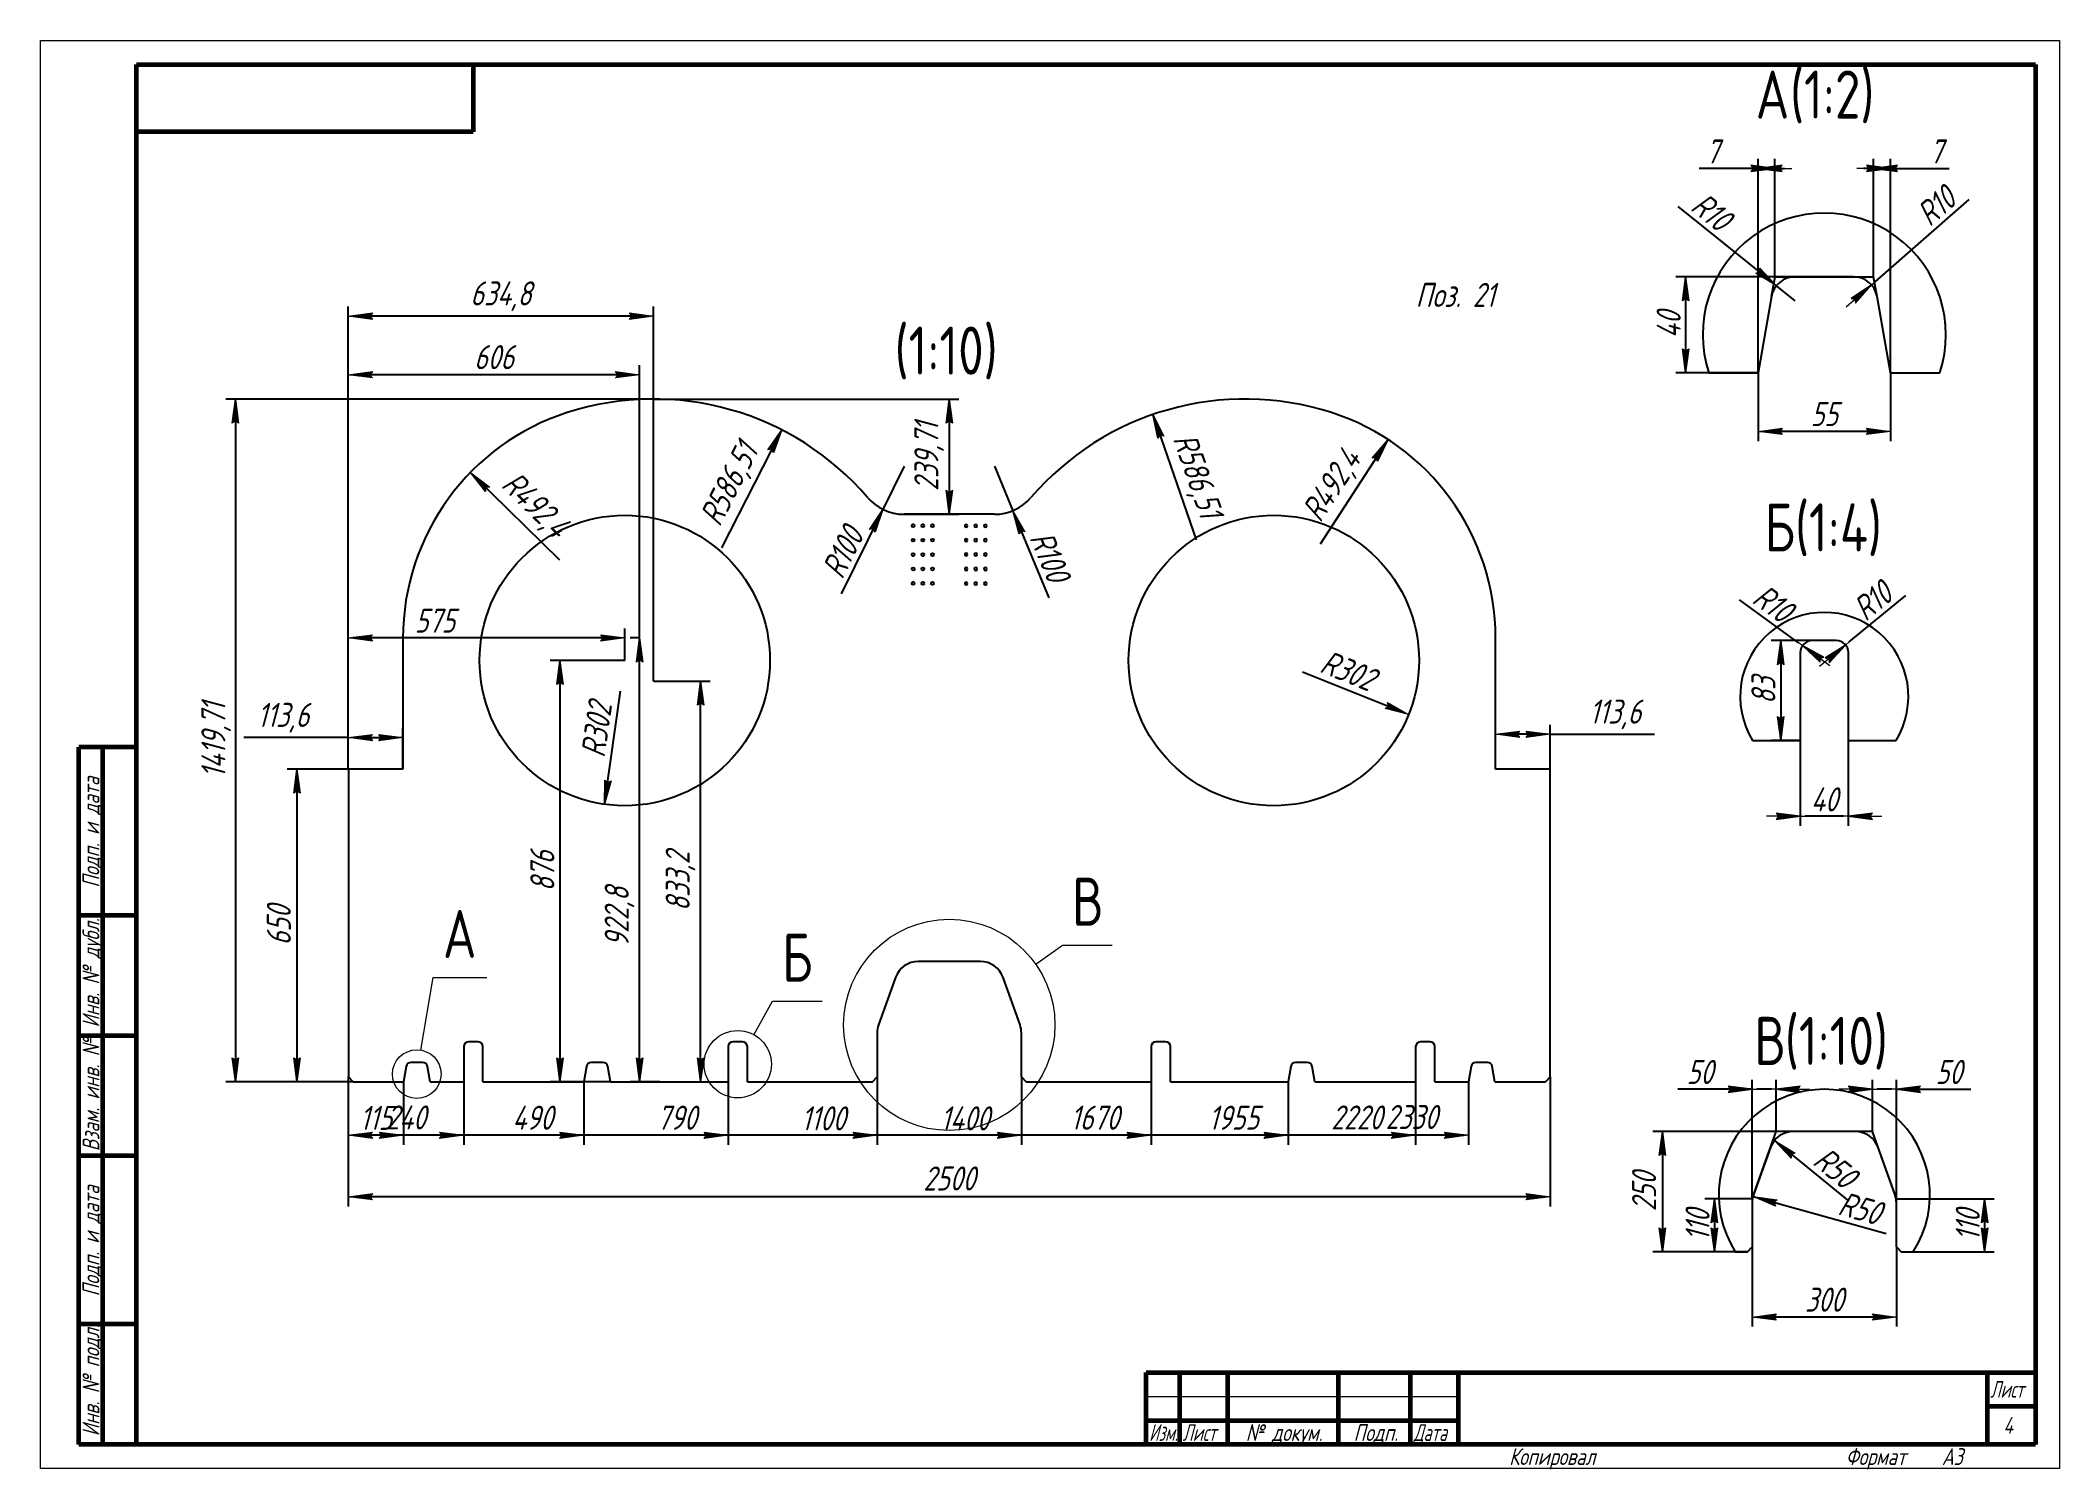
# Model space of a CAD drawing. Header units: millimetres. Extents: x 0 to 6300, y -537 to 1019.
# Drawn here: x 630 to 1050, y -0.2 to 297 of the extents above; entities that cross this region are included whole.
import ezdxf

# ---------------------------------------------------------------- set-up
doc = ezdxf.new("R2010")
doc.units = ezdxf.units.MM
doc.linetypes.add('K5LT_BASIC', pattern=[0])
doc.linetypes.add('K5LT_THIN', pattern=[0])
doc.layers.add('Системный слой', color=7, linetype='Continuous')
doc.layers.add('Системный слой (1)', color=7, linetype='Continuous', true_color=0x909090)
doc.styles.add('KDIMTEXTSTYLE', font='GOST_AU.SHX', dxfattribs={"width": 0.96, "oblique": 15, "height": 5})
doc.styles.add('KTEXTSTYLE', font='GOST_AU.SHX', dxfattribs={"width": 0.96, "height": 5})
doc.dimstyles.new('KDIMSTYLE (0.10)', dxfattribs={"dimtxt": 5, "dimasz": 1, "dimexe": 2, "dimexo": 0, "dimgap": 1, "dimtad": 1, "dimlfac": 10, "dimtxsty": 'KDIMTEXTSTYLE', "dimsah": 1, "dimcen": 0, "dimdle": 1, "dimadec": 0, "dimazin": 0, "dimtfac": 0.667, "dimtmove": 0, "dimatfit": 3, "dimfxl": 1, "dimtvp": 1, "dimtolj": 1, "dimtzin": 0, "dimarcsym": 0})
doc.dimstyles.new('KDIMSTYLE (0.25)', dxfattribs={"dimtxt": 5, "dimasz": 1, "dimexe": 2, "dimexo": 0, "dimgap": 1, "dimtad": 1, "dimlfac": 4, "dimtxsty": 'KDIMTEXTSTYLE', "dimsah": 1, "dimcen": 0, "dimdle": 1, "dimadec": 0, "dimazin": 0, "dimtfac": 0.667, "dimtmove": 0, "dimatfit": 3, "dimfxl": 1, "dimtvp": 1, "dimtolj": 1, "dimtzin": 0, "dimarcsym": 0})
doc.dimstyles.new('KDIMSTYLE (0.50)', dxfattribs={"dimtxt": 5, "dimasz": 1, "dimexe": 2, "dimexo": 0, "dimgap": 1, "dimtad": 1, "dimlfac": 2, "dimtxsty": 'KDIMTEXTSTYLE', "dimsah": 1, "dimcen": 0, "dimdle": 1, "dimadec": 0, "dimazin": 0, "dimtfac": 0.667, "dimtmove": 0, "dimatfit": 3, "dimfxl": 1, "dimtvp": 1, "dimtolj": 1, "dimtzin": 0, "dimarcsym": 0})

msp = doc.modelspace()

# ---------------------------------------------------------------- texts
at = {"color": 7, "char_height": 2.5, "attachment_point": 1, "style": 'KTEXTSTYLE'}
for s, insert in [('\\H3.5;\\W0.965;\\Q15;\\Q15;\\H5.00;Поз. 21', (916.054, 246.5566)), ('\\H3.5;\\W0.965;\\Q15;\\Q0;\\H10.00;{\\c16711680;(1:10)}', (807.677, 237.4807))]:
    msp.add_mtext(s, dxfattribs=dict(at, insert=insert))

# ---------------------------------------------------------------- blocks, each defined once
blk = doc.blocks.new('KDIMARROW_01')
at = {"layer": 'Системный слой'}
blk.add_hatch(color=0, dxfattribs=at).paths.add_polyline_path([(0, 0), (-5, 0.66), (-4.5, 0), (-5, -0.66)])
at = {"layer": 'Системный слой', "color": 0, "linetype": 'K5LT_THIN', "lineweight": 18}
for p, q in [((-4.5, 0), (-5, 0.66)), ((-5, 0.66), (0, 0)), ((0, 0), (-5, -0.66)), ((-5, -0.66), (-4.5, 0))]:
    blk.add_line(p, q, dxfattribs=at)
at = {"layer": 'Системный слой (1)', "color": 0, "linetype": 'K5LT_THIN', "lineweight": 18}
blk.add_line((0, 0), (-1, 0), dxfattribs=at)
blk = doc.blocks.new('D23')
at = {"color": 0, "lineweight": -2}
for p, q in [((694.05, 81.44), (694.05, 67.32)), ((705.55, 80.44), (705.55, 67.32)), ((704.55, 69.32), (695.05, 69.32))]:
    blk.add_line(p, q, dxfattribs=at)
at = {"layer": 'Defpoints', "color": 0}
for p in [(694.05, 81.44), (705.55, 80.44), (694.05, 69.32)]:
    blk.add_point(p, dxfattribs=at)
at = {"color": 0, "lineweight": -2, "rotation": 180}
blk.add_blockref('KDIMARROW_01', (694.05, 69.32), dxfattribs=at)
at = {"color": 0, "lineweight": -2}
blk.add_blockref('KDIMARROW_01', (705.55, 69.32), dxfattribs=at)
at = {"color": 7, "insert": (699.8, 72.92), "char_height": 5, "attachment_point": 5, "style": 'KDIMTEXTSTYLE'}
blk.add_mtext('\\A1;\\H5.0;\\W0.965;\\Q15;115', dxfattribs=at)
blk = doc.blocks.new('D24')
at = {"color": 0, "lineweight": -2}
for p, q in [((694.05, 81.44), (694.05, 67.32)), ((718.05, 80.44), (718.05, 67.32)), ((717.05, 69.32), (695.05, 69.32))]:
    blk.add_line(p, q, dxfattribs=at)
at = {"layer": 'Defpoints', "color": 0}
for p in [(694.05, 81.44), (718.05, 80.44), (694.05, 69.32)]:
    blk.add_point(p, dxfattribs=at)
at = {"color": 0, "lineweight": -2, "rotation": 180}
blk.add_blockref('KDIMARROW_01', (694.05, 69.32), dxfattribs=at)
at = {"color": 0, "lineweight": -2}
blk.add_blockref('KDIMARROW_01', (718.05, 69.32), dxfattribs=at)
at = {"color": 7, "insert": (706.05, 73.01), "char_height": 5, "attachment_point": 5, "style": 'KDIMTEXTSTYLE'}
blk.add_mtext('\\A1;\\H5.0;\\W0.965;\\Q15;240', dxfattribs=at)
blk = doc.blocks.new('D25')
at = {"color": 0, "lineweight": -2}
for p, q in [((694.05, 81.44), (694.05, 67.32)), ((743.05, 80.44), (743.05, 67.32)), ((742.05, 69.32), (695.05, 69.32))]:
    blk.add_line(p, q, dxfattribs=at)
at = {"layer": 'Defpoints', "color": 0}
for p in [(694.05, 81.44), (743.05, 80.44), (694.05, 69.32)]:
    blk.add_point(p, dxfattribs=at)
at = {"color": 0, "lineweight": -2, "rotation": 180}
blk.add_blockref('KDIMARROW_01', (694.05, 69.32), dxfattribs=at)
at = {"color": 0, "lineweight": -2}
blk.add_blockref('KDIMARROW_01', (743.05, 69.32), dxfattribs=at)
at = {"color": 7, "insert": (732.38, 72.96), "char_height": 5, "attachment_point": 5, "style": 'KDIMTEXTSTYLE'}
blk.add_mtext('\\A1;\\H5.0;\\W0.965;\\Q15;490', dxfattribs=at)
blk = doc.blocks.new('D26')
at = {"color": 0, "lineweight": -2}
for p, q in [((694.05, 81.44), (694.05, 67.32)), ((773.05, 80.44), (773.05, 67.32)), ((772.05, 69.32), (695.05, 69.32))]:
    blk.add_line(p, q, dxfattribs=at)
at = {"layer": 'Defpoints', "color": 0}
for p in [(694.05, 81.44), (773.05, 80.44), (694.05, 69.32)]:
    blk.add_point(p, dxfattribs=at)
at = {"color": 0, "lineweight": -2, "rotation": 180}
blk.add_blockref('KDIMARROW_01', (694.05, 69.32), dxfattribs=at)
at = {"color": 0, "lineweight": -2}
blk.add_blockref('KDIMARROW_01', (773.05, 69.32), dxfattribs=at)
at = {"color": 7, "insert": (762.38, 72.96), "char_height": 5, "attachment_point": 5, "style": 'KDIMTEXTSTYLE'}
blk.add_mtext('\\A1;\\H5.0;\\W0.965;\\Q15;790', dxfattribs=at)
blk = doc.blocks.new('D27')
at = {"color": 0, "lineweight": -2}
for p, q in [((694.05, 81.44), (694.05, 67.32)), ((804.05, 81.44), (804.05, 67.32)), ((803.05, 69.32), (695.05, 69.32))]:
    blk.add_line(p, q, dxfattribs=at)
at = {"layer": 'Defpoints', "color": 0}
for p in [(694.05, 81.44), (804.05, 81.44), (694.05, 69.32)]:
    blk.add_point(p, dxfattribs=at)
at = {"color": 0, "lineweight": -2, "rotation": 180}
blk.add_blockref('KDIMARROW_01', (694.05, 69.32), dxfattribs=at)
at = {"color": 0, "lineweight": -2}
blk.add_blockref('KDIMARROW_01', (804.05, 69.32), dxfattribs=at)
at = {"color": 7, "insert": (792.85, 72.82), "char_height": 5, "attachment_point": 5, "style": 'KDIMTEXTSTYLE'}
blk.add_mtext('\\A1;\\H5.0;\\W0.965;\\Q15;1100', dxfattribs=at)
blk = doc.blocks.new('D28')
at = {"color": 0, "lineweight": -2}
for p, q in [((694.05, 81.44), (694.05, 67.32)), ((834.05, 81.44), (834.05, 67.32)), ((833.05, 69.32), (695.05, 69.32))]:
    blk.add_line(p, q, dxfattribs=at)
at = {"layer": 'Defpoints', "color": 0}
for p in [(694.05, 81.44), (834.05, 81.44), (694.05, 69.32)]:
    blk.add_point(p, dxfattribs=at)
at = {"color": 0, "lineweight": -2, "rotation": 180}
blk.add_blockref('KDIMARROW_01', (694.05, 69.32), dxfattribs=at)
at = {"color": 0, "lineweight": -2}
blk.add_blockref('KDIMARROW_01', (834.05, 69.32), dxfattribs=at)
at = {"color": 7, "insert": (822.32, 72.82), "char_height": 5, "attachment_point": 5, "style": 'KDIMTEXTSTYLE'}
blk.add_mtext('\\A1;\\H5.0;\\W0.965;\\Q15;1400', dxfattribs=at)
blk = doc.blocks.new('D29')
at = {"color": 0, "lineweight": -2}
for p, q in [((694.05, 81.44), (694.05, 67.32)), ((861.05, 80.44), (861.05, 67.32)), ((860.05, 69.32), (695.05, 69.32))]:
    blk.add_line(p, q, dxfattribs=at)
at = {"layer": 'Defpoints', "color": 0}
for p in [(694.05, 81.44), (861.05, 80.44), (694.05, 69.32)]:
    blk.add_point(p, dxfattribs=at)
at = {"color": 0, "lineweight": -2, "rotation": 180}
blk.add_blockref('KDIMARROW_01', (694.05, 69.32), dxfattribs=at)
at = {"color": 0, "lineweight": -2}
blk.add_blockref('KDIMARROW_01', (861.05, 69.32), dxfattribs=at)
at = {"color": 7, "insert": (849.32, 72.96), "char_height": 5, "attachment_point": 5, "style": 'KDIMTEXTSTYLE'}
blk.add_mtext('\\A1;\\H5.0;\\W0.965;\\Q15;1670', dxfattribs=at)
blk = doc.blocks.new('D30')
at = {"color": 0, "lineweight": -2}
for p, q in [((694.05, 81.44), (694.05, 67.32)), ((889.55, 80.44), (889.55, 67.32)), ((888.55, 69.32), (695.05, 69.32))]:
    blk.add_line(p, q, dxfattribs=at)
at = {"layer": 'Defpoints', "color": 0}
for p in [(694.05, 81.44), (889.55, 80.44), (694.05, 69.32)]:
    blk.add_point(p, dxfattribs=at)
at = {"color": 0, "lineweight": -2, "rotation": 180}
blk.add_blockref('KDIMARROW_01', (694.05, 69.32), dxfattribs=at)
at = {"color": 0, "lineweight": -2}
blk.add_blockref('KDIMARROW_01', (889.55, 69.32), dxfattribs=at)
at = {"color": 7, "insert": (878.22, 72.96), "char_height": 5, "attachment_point": 5, "style": 'KDIMTEXTSTYLE'}
blk.add_mtext('\\A1;\\H5.0;\\W0.965;\\Q15;1955', dxfattribs=at)
blk = doc.blocks.new('D31')
at = {"color": 0, "lineweight": -2}
for p, q in [((694.05, 81.44), (694.05, 67.32)), ((916.05, 80.44), (916.05, 67.32)), ((915.05, 69.32), (695.05, 69.32))]:
    blk.add_line(p, q, dxfattribs=at)
at = {"layer": 'Defpoints', "color": 0}
for p in [(694.05, 81.44), (916.05, 80.44), (694.05, 69.32)]:
    blk.add_point(p, dxfattribs=at)
at = {"color": 0, "lineweight": -2, "rotation": 180}
blk.add_blockref('KDIMARROW_01', (694.05, 69.32), dxfattribs=at)
at = {"color": 0, "lineweight": -2}
blk.add_blockref('KDIMARROW_01', (916.05, 69.32), dxfattribs=at)
at = {"color": 7, "insert": (903.79, 73.01), "char_height": 5, "attachment_point": 5, "style": 'KDIMTEXTSTYLE'}
blk.add_mtext('\\A1;\\H5.0;\\W0.965;\\Q15;2220', dxfattribs=at)
blk = doc.blocks.new('D32')
at = {"color": 0, "lineweight": -2}
for p, q in [((694.05, 81.44), (694.05, 67.32)), ((927.05, 80.44), (927.05, 67.32)), ((926.05, 69.32), (695.05, 69.32))]:
    blk.add_line(p, q, dxfattribs=at)
at = {"layer": 'Defpoints', "color": 0}
for p in [(694.05, 81.44), (927.05, 80.44), (694.05, 69.32)]:
    blk.add_point(p, dxfattribs=at)
at = {"color": 0, "lineweight": -2, "rotation": 180}
blk.add_blockref('KDIMARROW_01', (694.05, 69.32), dxfattribs=at)
at = {"color": 0, "lineweight": -2}
blk.add_blockref('KDIMARROW_01', (927.05, 69.32), dxfattribs=at)
at = {"color": 7, "insert": (915.19, 73.11), "char_height": 5, "attachment_point": 5, "style": 'KDIMTEXTSTYLE'}
blk.add_mtext('\\A1;\\H5.0;\\W0.965;\\Q15;2330', dxfattribs=at)
blk = doc.blocks.new('D33')
at = {"color": 0, "lineweight": -2}
for p, q in [((694.05, 81.44), (694.05, 54.52)), ((944.05, 81.44), (944.05, 54.52)), ((943.05, 56.52), (695.05, 56.52))]:
    blk.add_line(p, q, dxfattribs=at)
at = {"layer": 'Defpoints', "color": 0}
for p in [(694.05, 81.44), (944.05, 81.44), (694.05, 56.52)]:
    blk.add_point(p, dxfattribs=at)
at = {"color": 0, "lineweight": -2, "rotation": 180}
blk.add_blockref('KDIMARROW_01', (694.05, 56.52), dxfattribs=at)
at = {"color": 0, "lineweight": -2}
blk.add_blockref('KDIMARROW_01', (944.05, 56.52), dxfattribs=at)
at = {"color": 7, "insert": (819.05, 60.32), "char_height": 5, "attachment_point": 5, "style": 'KDIMTEXTSTYLE'}
blk.add_mtext('\\A1;\\H5.0;\\W0.965;\\Q15;2500', dxfattribs=at)
blk = doc.blocks.new('U0')
at = {"layer": 'Системный слой (1)', "color": 7, "linetype": 'K5LT_THIN', "lineweight": 18}
for p, q in [((709.15, 87.01), (711.73, 102.12)), ((711.73, 102.12), (722.87, 102.12))]:
    blk.add_line(p, q, dxfattribs=at)
blk.add_arc((708.3, 82.03), 5.06, 0, 360, dxfattribs=at)
at = {"layer": 'Системный слой (1)', "color": 7, "insert": (713.73, 116.19), "char_height": 2.5, "attachment_point": 1, "style": 'KTEXTSTYLE'}
blk.add_mtext('\\H3.5;\\W0.965;\\Q15;\\Q0;\\H10.00;{\\c16711680;А}', dxfattribs=at)
blk = doc.blocks.new('U1')
at = {"layer": 'Системный слой (1)', "color": 7, "linetype": 'K5LT_THIN', "lineweight": 18}
for p, q in [((778.43, 90.22), (782.26, 97.19)), ((782.26, 97.19), (792.61, 97.19))]:
    blk.add_line(p, q, dxfattribs=at)
blk.add_arc((775.05, 84.09), 7, 0, 360, dxfattribs=at)
at = {"layer": 'Системный слой (1)', "color": 7, "insert": (784.26, 111.26), "char_height": 2.5, "attachment_point": 1, "style": 'KTEXTSTYLE'}
blk.add_mtext('\\H3.5;\\W0.965;\\Q15;\\Q0;\\H10.00;{\\c16711680;Б}', dxfattribs=at)
blk = doc.blocks.new('U2')
at = {"layer": 'Системный слой (1)', "color": 7, "linetype": 'K5LT_THIN', "lineweight": 18}
for p, q in [((837.02, 104.9), (842.59, 108.82)), ((842.59, 108.82), (852.94, 108.82))]:
    blk.add_line(p, q, dxfattribs=at)
blk.add_arc((819.05, 92.26), 21.97, 0, 360, dxfattribs=at)
at = {"layer": 'Системный слой (1)', "color": 7, "insert": (844.59, 122.89), "char_height": 2.5, "attachment_point": 1, "style": 'KTEXTSTYLE'}
blk.add_mtext('\\H3.5;\\W0.965;\\Q15;\\Q0;\\H10.00;{\\c16711680;В}', dxfattribs=at)
blk = doc.blocks.new('D34')
at = {"color": 0, "lineweight": -2}
for p, q in [((694.05, 145.44), (681.35, 145.44)), ((683.35, 144.44), (683.35, 81.44)), ((695.05, 80.44), (681.35, 80.44))]:
    blk.add_line(p, q, dxfattribs=at)
at = {"layer": 'Defpoints', "color": 0}
for p in [(694.05, 145.44), (683.35, 80.44), (695.05, 80.44)]:
    blk.add_point(p, dxfattribs=at)
at = {"color": 0, "lineweight": -2}
for p, rotation in [((683.35, 145.44), 90), ((683.35, 80.44), 270)]:
    blk.add_blockref('KDIMARROW_01', p, dxfattribs=dict(at, rotation=rotation))
at = {"color": 7, "insert": (679.6, 112.94), "char_height": 5, "attachment_point": 5, "rotation": 90, "style": 'KDIMTEXTSTYLE'}
blk.add_mtext('\\A1;\\H5.0;\\W0.965;\\Q15;650', dxfattribs=at)
blk = doc.blocks.new('D35')
at = {"color": 0, "lineweight": -2}
for p, q in [((757.55, 222.41), (668.57, 222.41)), ((670.57, 221.41), (670.57, 81.44)), ((695.05, 80.44), (668.57, 80.44))]:
    blk.add_line(p, q, dxfattribs=at)
at = {"layer": 'Defpoints', "color": 0}
for p in [(757.55, 222.41), (670.57, 80.44), (695.05, 80.44)]:
    blk.add_point(p, dxfattribs=at)
at = {"color": 0, "lineweight": -2}
for p, rotation in [((670.57, 222.41), 90), ((670.57, 80.44), 270)]:
    blk.add_blockref('KDIMARROW_01', p, dxfattribs=dict(at, rotation=rotation))
at = {"color": 7, "insert": (666.57, 151.43), "char_height": 5, "attachment_point": 5, "rotation": 90, "style": 'KDIMTEXTSTYLE'}
blk.add_mtext('\\A1;\\H5.0;\\W0.965;\\Q15;1419,71', dxfattribs=at)
blk = doc.blocks.new('D36')
at = {"color": 0, "lineweight": -2}
for p, q in [((694.05, 152), (672.33, 152)), ((694.05, 145.44), (694.05, 154)), ((695.05, 152), (704.41, 152)), ((705.41, 145.44), (705.41, 154))]:
    blk.add_line(p, q, dxfattribs=at)
at = {"layer": 'Defpoints', "color": 0}
for p in [(705.41, 152), (694.05, 145.44), (705.41, 145.44)]:
    blk.add_point(p, dxfattribs=at)
at = {"color": 0, "lineweight": -2, "rotation": 180}
blk.add_blockref('KDIMARROW_01', (694.05, 152), dxfattribs=at)
at = {"color": 0, "lineweight": -2}
blk.add_blockref('KDIMARROW_01', (705.41, 152), dxfattribs=at)
at = {"color": 7, "insert": (680.52, 156.14), "char_height": 5, "attachment_point": 5, "style": 'KDIMTEXTSTYLE'}
blk.add_mtext('\\A1;\\H5.0;\\W0.965;\\Q15;113,6', dxfattribs=at)
blk = doc.blocks.new('D37')
at = {"color": 0, "lineweight": -2}
for p, q in [((932.69, 145.44), (932.69, 154.69)), ((943.05, 152.69), (933.69, 152.69)), ((944.05, 145.44), (944.05, 154.69)), ((944.05, 152.69), (965.77, 152.69))]:
    blk.add_line(p, q, dxfattribs=at)
at = {"layer": 'Defpoints', "color": 0}
for p in [(932.69, 152.69), (932.69, 145.44), (944.05, 145.44)]:
    blk.add_point(p, dxfattribs=at)
at = {"color": 0, "lineweight": -2, "rotation": 180}
blk.add_blockref('KDIMARROW_01', (932.69, 152.69), dxfattribs=at)
at = {"color": 0, "lineweight": -2}
blk.add_blockref('KDIMARROW_01', (944.05, 152.69), dxfattribs=at)
at = {"color": 7, "insert": (957.58, 156.83), "char_height": 5, "attachment_point": 5, "style": 'KDIMTEXTSTYLE'}
blk.add_mtext('\\A1;\\H5.0;\\W0.965;\\Q15;113,6', dxfattribs=at)
blk = doc.blocks.new('D38')
at = {"color": 0, "lineweight": -2}
blk.add_line((720.15, 206.44), (737.99, 189.01), dxfattribs=at)
at = {"layer": 'Defpoints', "color": 0}
for p in [(719.44, 207.13), (754.65, 172.72)]:
    blk.add_point(p, dxfattribs=at)
at = {"color": 0, "lineweight": -2, "rotation": 135.660454064333}
blk.add_blockref('KDIMARROW_01', (719.44, 207.13), dxfattribs=at)
at = {"color": 7, "insert": (732.65, 200.09), "char_height": 5, "attachment_point": 5, "rotation": 315.6605, "style": 'KDIMTEXTSTYLE'}
blk.add_mtext('\\A1;\\H5.0;\\W0.965;\\Q15;R492,4', dxfattribs=at)
blk = doc.blocks.new('D39')
at = {"color": 0, "lineweight": -2}
blk.add_line((783.74, 215.11), (771.67, 191.45), dxfattribs=at)
at = {"layer": 'Defpoints', "color": 0}
for p in [(784.2, 216), (757.53, 163.76)]:
    blk.add_point(p, dxfattribs=at)
at = {"color": 0, "lineweight": -2, "rotation": 62.96141913532769}
blk.add_blockref('KDIMARROW_01', (784.2, 216), dxfattribs=at)
at = {"color": 7, "insert": (773.67, 204.49), "char_height": 5, "attachment_point": 5, "rotation": 62.9614, "style": 'KDIMTEXTSTYLE'}
blk.add_mtext('\\A1;\\H5.0;\\W0.965;\\Q15;R586,51', dxfattribs=at)
blk = doc.blocks.new('D40')
at = {"color": 0, "lineweight": -2}
blk.add_line((861.72, 218.24), (870.41, 193.14), dxfattribs=at)
at = {"layer": 'Defpoints', "color": 0}
for p in [(861.4, 219.19), (880.57, 163.76)]:
    blk.add_point(p, dxfattribs=at)
at = {"color": 0, "lineweight": -2, "rotation": 109.086593591232}
blk.add_blockref('KDIMARROW_01', (861.4, 219.19), dxfattribs=at)
at = {"color": 7, "insert": (870.23, 206.33), "char_height": 5, "attachment_point": 5, "rotation": 289.0866, "style": 'KDIMTEXTSTYLE'}
blk.add_mtext('\\A1;\\H5.0;\\W0.965;\\Q15;R586,51', dxfattribs=at)
blk = doc.blocks.new('D41')
at = {"color": 0, "lineweight": -2}
blk.add_line((909.78, 213.15), (896.17, 192.25), dxfattribs=at)
at = {"layer": 'Defpoints', "color": 0}
for p in [(910.32, 213.98), (883.45, 172.72)]:
    blk.add_point(p, dxfattribs=at)
at = {"color": 0, "lineweight": -2, "rotation": 56.93197163816804}
blk.add_blockref('KDIMARROW_01', (910.32, 213.98), dxfattribs=at)
at = {"color": 7, "insert": (898.96, 204.22), "char_height": 5, "attachment_point": 5, "rotation": 56.932, "style": 'KDIMTEXTSTYLE'}
blk.add_mtext('\\A1;\\H5.0;\\W0.965;\\Q15;R492,4', dxfattribs=at)
blk = doc.blocks.new('D42')
at = {"color": 0, "lineweight": -2}
for p, q in [((751.55, 168.04), (736.05, 168.04)), ((738.05, 167.04), (738.05, 81.44)), ((748.55, 80.44), (736.05, 80.44))]:
    blk.add_line(p, q, dxfattribs=at)
at = {"layer": 'Defpoints', "color": 0}
for p in [(751.55, 168.04), (738.05, 80.44), (748.55, 80.44)]:
    blk.add_point(p, dxfattribs=at)
at = {"color": 0, "lineweight": -2}
for p, rotation in [((738.05, 168.04), 90), ((738.05, 80.44), 270)]:
    blk.add_blockref('KDIMARROW_01', p, dxfattribs=dict(at, rotation=rotation))
at = {"color": 7, "insert": (734.41, 124.24), "char_height": 5, "attachment_point": 5, "rotation": 90, "style": 'KDIMTEXTSTYLE'}
blk.add_mtext('\\A1;\\H5.0;\\W0.965;\\Q15;876', dxfattribs=at)
blk = doc.blocks.new('D43')
at = {"color": 0, "lineweight": -2}
for p, q in [((757.53, 163.76), (769.33, 163.76)), ((767.33, 81.44), (767.33, 162.76)), ((760.8, 80.44), (769.33, 80.44))]:
    blk.add_line(p, q, dxfattribs=at)
at = {"layer": 'Defpoints', "color": 0}
for p in [(757.53, 163.76), (767.33, 163.76), (760.8, 80.44)]:
    blk.add_point(p, dxfattribs=at)
at = {"color": 0, "lineweight": -2}
for p, rotation in [((767.33, 163.76), 90), ((767.33, 80.44), 270)]:
    blk.add_blockref('KDIMARROW_01', p, dxfattribs=dict(at, rotation=rotation))
at = {"color": 7, "insert": (763.14, 122.1), "char_height": 5, "attachment_point": 5, "rotation": 90, "style": 'KDIMTEXTSTYLE'}
blk.add_mtext('\\A1;\\H5.0;\\W0.965;\\Q15;833,2', dxfattribs=at)
blk = doc.blocks.new('D44')
at = {"color": 0, "lineweight": -2}
for p, q in [((754.65, 172.72), (752.65, 172.72)), ((754.65, 81.44), (754.65, 171.72)), ((758.88, 80.44), (752.65, 80.44))]:
    blk.add_line(p, q, dxfattribs=at)
at = {"layer": 'Defpoints', "color": 0}
for p in [(754.65, 172.72), (754.65, 172.72), (758.88, 80.44)]:
    blk.add_point(p, dxfattribs=at)
at = {"color": 0, "lineweight": -2}
for p, rotation in [((754.65, 172.72), 90), ((754.65, 80.44), 270)]:
    blk.add_blockref('KDIMARROW_01', p, dxfattribs=dict(at, rotation=rotation))
at = {"color": 7, "insert": (750.46, 114.72), "char_height": 5, "attachment_point": 5, "rotation": 90, "style": 'KDIMTEXTSTYLE'}
blk.add_mtext('\\A1;\\H5.0;\\W0.965;\\Q15;922,8', dxfattribs=at)
blk = doc.blocks.new('D45')
at = {"color": 0, "lineweight": -2}
blk.add_line((747.48, 139.13), (750.65, 161.65), dxfattribs=at)
at = {"layer": 'Defpoints', "color": 0}
for p in [(751.55, 168.04), (747.34, 138.14)]:
    blk.add_point(p, dxfattribs=at)
at = {"color": 0, "lineweight": -2, "rotation": 261.9710770471292}
blk.add_blockref('KDIMARROW_01', (747.34, 138.14), dxfattribs=at)
at = {"color": 7, "insert": (745.68, 153.62), "char_height": 5, "attachment_point": 5, "rotation": 81.9711, "style": 'KDIMTEXTSTYLE'}
blk.add_mtext('\\A1;\\H5.0;\\W0.965;\\Q15;R302', dxfattribs=at)
blk = doc.blocks.new('D46')
at = {"color": 0, "lineweight": -2}
for p, q in [((694.05, 145.44), (694.05, 174.72)), ((750.55, 172.72), (695.05, 172.72)), ((751.55, 168.04), (751.55, 174.72))]:
    blk.add_line(p, q, dxfattribs=at)
at = {"layer": 'Defpoints', "color": 0}
for p in [(694.05, 172.72), (751.55, 168.04), (694.05, 145.44)]:
    blk.add_point(p, dxfattribs=at)
at = {"color": 0, "lineweight": -2, "rotation": 180}
blk.add_blockref('KDIMARROW_01', (694.05, 172.72), dxfattribs=at)
at = {"color": 0, "lineweight": -2}
blk.add_blockref('KDIMARROW_01', (751.55, 172.72), dxfattribs=at)
at = {"color": 7, "insert": (712.05, 176.32), "char_height": 5, "attachment_point": 5, "style": 'KDIMTEXTSTYLE'}
blk.add_mtext('\\A1;\\H5.0;\\W0.965;\\Q15;575', dxfattribs=at)
blk = doc.blocks.new('D47')
at = {"color": 0, "lineweight": -2}
for p, q in [((694.05, 172.72), (694.05, 229.48)), ((753.65, 227.48), (695.05, 227.48)), ((754.65, 172.72), (754.65, 229.48))]:
    blk.add_line(p, q, dxfattribs=at)
at = {"layer": 'Defpoints', "color": 0}
for p in [(694.05, 227.48), (694.05, 172.72), (754.65, 172.72)]:
    blk.add_point(p, dxfattribs=at)
at = {"color": 0, "lineweight": -2, "rotation": 180}
blk.add_blockref('KDIMARROW_01', (694.05, 227.48), dxfattribs=at)
at = {"color": 0, "lineweight": -2}
blk.add_blockref('KDIMARROW_01', (754.65, 227.48), dxfattribs=at)
at = {"color": 7, "insert": (724.35, 231.13), "char_height": 5, "attachment_point": 5, "style": 'KDIMTEXTSTYLE'}
blk.add_mtext('\\A1;\\H5.0;\\W0.965;\\Q15;606', dxfattribs=at)
blk = doc.blocks.new('D48')
at = {"color": 0, "lineweight": -2}
for p, q in [((694.05, 172.72), (694.05, 241.65)), ((756.53, 239.65), (695.05, 239.65)), ((757.53, 163.76), (757.53, 241.65))]:
    blk.add_line(p, q, dxfattribs=at)
at = {"layer": 'Defpoints', "color": 0}
for p in [(694.05, 239.65), (694.05, 172.72), (757.53, 163.76)]:
    blk.add_point(p, dxfattribs=at)
at = {"color": 0, "lineweight": -2, "rotation": 180}
blk.add_blockref('KDIMARROW_01', (694.05, 239.65), dxfattribs=at)
at = {"color": 0, "lineweight": -2}
blk.add_blockref('KDIMARROW_01', (757.53, 239.65), dxfattribs=at)
at = {"color": 7, "insert": (725.79, 243.8), "char_height": 5, "attachment_point": 5, "style": 'KDIMTEXTSTYLE'}
blk.add_mtext('\\A1;\\H5.0;\\W0.965;\\Q15;634,8', dxfattribs=at)
blk = doc.blocks.new('D49')
at = {"color": 0, "lineweight": -2}
for p, q in [((757.53, 222.41), (821.05, 222.41)), ((819.05, 221.41), (819.05, 199.44)), ((809.66, 198.44), (821.05, 198.44))]:
    blk.add_line(p, q, dxfattribs=at)
at = {"layer": 'Defpoints', "color": 0}
for p in [(757.53, 222.41), (809.66, 198.44), (819.05, 198.44)]:
    blk.add_point(p, dxfattribs=at)
at = {"color": 0, "lineweight": -2}
for p, rotation in [((819.05, 222.41), 90), ((819.05, 198.44), 270)]:
    blk.add_blockref('KDIMARROW_01', p, dxfattribs=dict(at, rotation=rotation))
at = {"color": 7, "insert": (814.86, 210.43), "char_height": 5, "attachment_point": 5, "rotation": 90, "style": 'KDIMTEXTSTYLE'}
blk.add_mtext('\\A1;\\H5.0;\\W0.965;\\Q15;239,71', dxfattribs=at)
blk = doc.blocks.new('D50')
at = {"color": 0, "lineweight": -2}
for p, q in [((809.66, 208.44), (805.23, 199.47)), ((804.78, 198.58), (796.54, 181.89))]:
    blk.add_line(p, q, dxfattribs=at)
at = {"layer": 'Defpoints', "color": 0}
for p in [(809.66, 208.44), (805.23, 199.47)]:
    blk.add_point(p, dxfattribs=at)
at = {"color": 0, "lineweight": -2, "rotation": 63.71225674105336}
blk.add_blockref('KDIMARROW_01', (805.23, 199.47), dxfattribs=at)
at = {"color": 7, "insert": (796.89, 190.51), "char_height": 5, "attachment_point": 5, "rotation": 63.7123, "style": 'KDIMTEXTSTYLE'}
blk.add_mtext('\\A1;\\H5.0;\\W0.965;\\Q15;R100', dxfattribs=at)
blk = doc.blocks.new('D51')
at = {"color": 0, "lineweight": -2}
for p, q in [((828.45, 208.44), (832.27, 199.2)), ((832.65, 198.27), (839.76, 181.07))]:
    blk.add_line(p, q, dxfattribs=at)
at = {"layer": 'Defpoints', "color": 0}
for p in [(828.45, 208.44), (832.27, 199.2)]:
    blk.add_point(p, dxfattribs=at)
at = {"color": 0, "lineweight": -2, "rotation": 112.4551061115651}
blk.add_blockref('KDIMARROW_01', (832.27, 199.2), dxfattribs=at)
at = {"color": 7, "insert": (839.99, 189.69), "char_height": 5, "attachment_point": 5, "rotation": 292.4551, "style": 'KDIMTEXTSTYLE'}
blk.add_mtext('\\A1;\\H5.0;\\W0.965;\\Q15;R100', dxfattribs=at)
blk = doc.blocks.new('D52')
at = {"color": 0, "lineweight": -2}
blk.add_line((913.66, 157.18), (892.55, 165.64), dxfattribs=at)
at = {"layer": 'Defpoints', "color": 0}
for p in [(886.55, 168.04), (914.59, 156.81)]:
    blk.add_point(p, dxfattribs=at)
at = {"color": 0, "lineweight": -2, "rotation": 338.175278926502}
blk.add_blockref('KDIMARROW_01', (914.59, 156.81), dxfattribs=at)
at = {"color": 7, "insert": (901.98, 165.95), "char_height": 5, "attachment_point": 5, "rotation": 338.1753, "style": 'KDIMTEXTSTYLE'}
blk.add_mtext('\\A1;\\H5.0;\\W0.965;\\Q15;R302', dxfattribs=at)
blk = doc.blocks.new('T0')
at = {"layer": 'Системный слой (1)', "color": 7, "char_height": 2.5, "attachment_point": 1, "style": 'KTEXTSTYLE'}
for s, insert in [('\\H3.5;\\W0.965;\\Q15;\\Q0;\\H10.00;{\\c16711680;А}', (986.79, 290.74)), ('\\H3.5;\\W0.965;\\Q15;\\Q0;\\H10.00;{\\c16711680;(1:2)}', (993.94, 290.74))]:
    blk.add_mtext(s, dxfattribs=dict(at, insert=insert))
blk = doc.blocks.new('D53')
at = {"color": 0, "lineweight": -2}
for p, q in [((990.33, 246.62), (970.65, 262.45)), ((995.01, 242.85), (991.11, 245.99))]:
    blk.add_line(p, q, dxfattribs=at)
at = {"layer": 'Defpoints', "color": 0}
for p in [(991.11, 245.99), (995.01, 242.85)]:
    blk.add_point(p, dxfattribs=at)
at = {"color": 0, "lineweight": -2, "rotation": 321.1778046085266}
blk.add_blockref('KDIMARROW_01', (991.11, 245.99), dxfattribs=at)
at = {"color": 7, "insert": (977.57, 261.37), "char_height": 5, "attachment_point": 5, "rotation": 321.1778, "style": 'KDIMTEXTSTYLE'}
blk.add_mtext('\\A1;\\H5.0;\\W0.965;\\Q15;R10', dxfattribs=at)
blk = doc.blocks.new('KDIMARROW_02')
at = {"layer": 'Системный слой'}
blk.add_hatch(color=0, dxfattribs=at).paths.add_polyline_path([(4.5, 0), (5, 0.66), (0, 0), (5, -0.66)])
at = {"layer": 'Системный слой', "color": 0, "linetype": 'K5LT_THIN', "lineweight": 18}
for p, q in [((5, 0.66), (0, 0)), ((0, 0), (5, -0.66)), ((0, 0), (7, 0)), ((4.5, 0), (5, 0.66)), ((5, -0.66), (4.5, 0))]:
    blk.add_line(p, q, dxfattribs=at)
at = {"layer": 'Системный слой (1)', "color": 0, "linetype": 'K5LT_THIN', "lineweight": 18}
blk.add_line((0, 0), (-1, 0), dxfattribs=at)
blk = doc.blocks.new('D54')
at = {"color": 0, "lineweight": -2}
for p, q in [((1011.62, 246.8), (1031.18, 263.9)), ((1007.1, 242.85), (1010.87, 246.14))]:
    blk.add_line(p, q, dxfattribs=at)
at = {"layer": 'Defpoints', "color": 0}
for p in [(1010.87, 246.14), (1007.1, 242.85)]:
    blk.add_point(p, dxfattribs=at)
at = {"color": 0, "lineweight": -2, "rotation": 221.1633888034296}
blk.add_blockref('KDIMARROW_02', (1010.87, 246.14), dxfattribs=at)
at = {"color": 7, "insert": (1024.3, 262.54), "char_height": 5, "attachment_point": 5, "rotation": 41.1634, "style": 'KDIMTEXTSTYLE'}
blk.add_mtext('\\A1;\\H5.0;\\W0.965;\\Q15;R10', dxfattribs=at)
blk = doc.blocks.new('D55')
at = {"color": 0, "lineweight": -2}
for p, q in [((987.3, 227.85), (987.3, 213.68)), ((1014.8, 227.85), (1014.8, 213.68)), ((1013.8, 215.68), (988.3, 215.68))]:
    blk.add_line(p, q, dxfattribs=at)
at = {"layer": 'Defpoints', "color": 0}
for p in [(987.3, 227.85), (1014.8, 227.85), (987.3, 215.68)]:
    blk.add_point(p, dxfattribs=at)
at = {"color": 0, "lineweight": -2, "rotation": 180}
blk.add_blockref('KDIMARROW_01', (987.3, 215.68), dxfattribs=at)
at = {"color": 0, "lineweight": -2}
blk.add_blockref('KDIMARROW_01', (1014.8, 215.68), dxfattribs=at)
at = {"color": 7, "insert": (1001.05, 219.29), "char_height": 5, "attachment_point": 5, "style": 'KDIMTEXTSTYLE'}
blk.add_mtext('\\A1;\\H5.0;\\W0.965;\\Q15;55', dxfattribs=at)
blk = doc.blocks.new('D56')
at = {"color": 0, "lineweight": -2}
for p, q in [((995.01, 247.85), (970.19, 247.85)), ((972.19, 246.85), (972.19, 228.85)), ((987.3, 227.85), (970.19, 227.85))]:
    blk.add_line(p, q, dxfattribs=at)
at = {"layer": 'Defpoints', "color": 0}
for p in [(995.01, 247.85), (972.19, 227.85), (987.3, 227.85)]:
    blk.add_point(p, dxfattribs=at)
at = {"color": 0, "lineweight": -2}
for p, rotation in [((972.19, 247.85), 90), ((972.19, 227.85), 270)]:
    blk.add_blockref('KDIMARROW_01', p, dxfattribs=dict(at, rotation=rotation))
at = {"color": 7, "insert": (968.69, 237.85), "char_height": 5, "attachment_point": 5, "rotation": 90, "style": 'KDIMTEXTSTYLE'}
blk.add_mtext('\\A1;\\H5.0;\\W0.965;\\Q15;40', dxfattribs=at)
blk = doc.blocks.new('D57')
at = {"color": 0, "lineweight": -2}
for p, q in [((987.3, 270.39), (975.05, 270.39)), ((986.3, 270.39), (985.3, 270.39)), ((987.3, 227.85), (987.3, 272.39)), ((990.8, 270.39), (987.3, 270.39)), ((990.8, 247.85), (990.8, 272.39)), ((991.8, 270.39), (992.8, 270.39))]:
    blk.add_line(p, q, dxfattribs=at)
at = {"layer": 'Defpoints', "color": 0}
for p in [(987.3, 270.39), (990.8, 247.85), (987.3, 227.85)]:
    blk.add_point(p, dxfattribs=at)
at = {"color": 0, "lineweight": -2, "rotation": 180}
blk.add_blockref('KDIMARROW_02', (990.8, 270.39), dxfattribs=at)
at = {"color": 0, "lineweight": -2}
blk.add_blockref('KDIMARROW_02', (987.3, 270.39), dxfattribs=at)
at = {"color": 7, "insert": (977.8, 273.89), "char_height": 5, "attachment_point": 5, "style": 'KDIMTEXTSTYLE'}
blk.add_mtext('\\A1;\\H5.0;\\W0.965;\\Q15;7', dxfattribs=at)
blk = doc.blocks.new('D58')
at = {"color": 0, "lineweight": -2}
for p, q in [((1010.3, 270.39), (1009.3, 270.39)), ((1011.3, 247.85), (1011.3, 272.39)), ((1011.3, 270.39), (1014.8, 270.39)), ((1014.8, 227.85), (1014.8, 272.39)), ((1014.8, 270.39), (1027.06, 270.39)), ((1015.8, 270.39), (1016.8, 270.39))]:
    blk.add_line(p, q, dxfattribs=at)
at = {"layer": 'Defpoints', "color": 0}
for p in [(1014.8, 270.39), (1011.3, 247.85), (1014.8, 227.85)]:
    blk.add_point(p, dxfattribs=at)
at = {"color": 0, "lineweight": -2, "rotation": 180}
blk.add_blockref('KDIMARROW_02', (1014.8, 270.39), dxfattribs=at)
at = {"color": 0, "lineweight": -2}
blk.add_blockref('KDIMARROW_02', (1011.3, 270.39), dxfattribs=at)
at = {"color": 7, "insert": (1024.31, 273.89), "char_height": 5, "attachment_point": 5, "style": 'KDIMTEXTSTYLE'}
blk.add_mtext('\\A1;\\H5.0;\\W0.965;\\Q15;7', dxfattribs=at)
blk = doc.blocks.new('T1')
at = {"layer": 'Системный слой (1)', "color": 7, "char_height": 2.5, "attachment_point": 1, "style": 'KTEXTSTYLE'}
for s, insert in [('\\H3.5;\\W0.965;\\Q15;\\Q0;\\H10.00;{\\c16711680;(1:4)}', (994.97, 200.72)), ('\\H3.5;\\W0.965;\\Q15;\\Q0;\\H10.00;{\\c16711680;Б}', (988.62, 200.72))]:
    blk.add_mtext(s, dxfattribs=dict(at, insert=insert))
blk = doc.blocks.new('D59')
at = {"color": 0, "lineweight": -2}
for p, q in [((996.05, 151.42), (996.05, 133.65)), ((1006.05, 151.42), (1006.05, 133.65)), ((1005.05, 135.65), (997.05, 135.65))]:
    blk.add_line(p, q, dxfattribs=at)
at = {"layer": 'Defpoints', "color": 0}
for p in [(996.05, 151.42), (1006.05, 151.42), (996.05, 135.65)]:
    blk.add_point(p, dxfattribs=at)
at = {"color": 0, "lineweight": -2, "rotation": 180}
blk.add_blockref('KDIMARROW_02', (996.05, 135.65), dxfattribs=at)
at = {"color": 0, "lineweight": -2}
blk.add_blockref('KDIMARROW_02', (1006.05, 135.65), dxfattribs=at)
at = {"color": 7, "insert": (1001.05, 139.15), "char_height": 5, "attachment_point": 5, "style": 'KDIMTEXTSTYLE'}
blk.add_mtext('\\A1;\\H5.0;\\W0.965;\\Q15;40', dxfattribs=at)
blk = doc.blocks.new('D60')
at = {"color": 0, "lineweight": -2}
for p, q in [((998.55, 172.17), (989.98, 172.17)), ((991.98, 171.17), (991.98, 152.42)), ((996.05, 151.42), (989.98, 151.42))]:
    blk.add_line(p, q, dxfattribs=at)
at = {"layer": 'Defpoints', "color": 0}
for p in [(998.55, 172.17), (991.98, 151.42), (996.05, 151.42)]:
    blk.add_point(p, dxfattribs=at)
at = {"color": 0, "lineweight": -2}
for p, rotation in [((991.98, 172.17), 90), ((991.98, 151.42), 270)]:
    blk.add_blockref('KDIMARROW_01', p, dxfattribs=dict(at, rotation=rotation))
at = {"color": 7, "insert": (988.38, 161.79), "char_height": 5, "attachment_point": 5, "rotation": 90, "style": 'KDIMTEXTSTYLE'}
blk.add_mtext('\\A1;\\H5.0;\\W0.965;\\Q15;83', dxfattribs=at)
blk = doc.blocks.new('D61')
at = {"color": 0, "lineweight": -2}
for p, q in [((995.72, 171.73), (983.42, 180.67)), ((998.55, 169.67), (996.53, 171.14))]:
    blk.add_line(p, q, dxfattribs=at)
at = {"layer": 'Defpoints', "color": 0}
for p in [(996.53, 171.14), (998.55, 169.67)]:
    blk.add_point(p, dxfattribs=at)
at = {"color": 0, "lineweight": -2, "rotation": 323.9867023201671}
blk.add_blockref('KDIMARROW_02', (996.53, 171.14), dxfattribs=at)
at = {"color": 7, "insert": (990.38, 179.93), "char_height": 5, "attachment_point": 5, "rotation": 323.9867, "style": 'KDIMTEXTSTYLE'}
blk.add_mtext('\\A1;\\H5.0;\\W0.965;\\Q15;R10', dxfattribs=at)
blk = doc.blocks.new('D62')
at = {"color": 0, "lineweight": -2}
for p, q in [((1006.25, 171.9), (1017.99, 181.58)), ((1003.55, 169.67), (1005.48, 171.26))]:
    blk.add_line(p, q, dxfattribs=at)
at = {"layer": 'Defpoints', "color": 0}
for p in [(1003.55, 169.67), (1005.48, 171.26)]:
    blk.add_point(p, dxfattribs=at)
at = {"color": 0, "lineweight": -2, "rotation": 219.5379160877202}
blk.add_blockref('KDIMARROW_02', (1005.48, 171.26), dxfattribs=at)
at = {"color": 7, "insert": (1011.08, 180.42), "char_height": 5, "attachment_point": 5, "rotation": 39.5379, "style": 'KDIMTEXTSTYLE'}
blk.add_mtext('\\A1;\\H5.0;\\W0.965;\\Q15;R10', dxfattribs=at)
blk = doc.blocks.new('T2')
at = {"layer": 'Системный слой (1)', "color": 7, "char_height": 2.5, "attachment_point": 1, "style": 'KTEXTSTYLE'}
for s, insert in [('\\H3.5;\\W0.965;\\Q15;\\Q0;\\H10.00;{\\c16711680;В}', (986.5, 93.93)), ('\\H3.5;\\W0.965;\\Q15;\\Q0;\\H10.00;{\\c16711680;(1:10)}', (992.85, 93.93))]:
    blk.add_mtext(s, dxfattribs=dict(at, insert=insert))
blk = doc.blocks.new('D63')
at = {"color": 0, "lineweight": -2}
for p, q in [((986.05, 46.08), (986.05, 29.51)), ((1016.05, 46.08), (1016.05, 29.51)), ((1015.05, 31.51), (987.05, 31.51))]:
    blk.add_line(p, q, dxfattribs=at)
at = {"layer": 'Defpoints', "color": 0}
for p in [(986.05, 46.08), (1016.05, 46.08), (986.05, 31.51)]:
    blk.add_point(p, dxfattribs=at)
at = {"color": 0, "lineweight": -2, "rotation": 180}
blk.add_blockref('KDIMARROW_01', (986.05, 31.51), dxfattribs=at)
at = {"color": 0, "lineweight": -2}
blk.add_blockref('KDIMARROW_01', (1016.05, 31.51), dxfattribs=at)
at = {"color": 7, "insert": (1001.05, 35.12), "char_height": 5, "attachment_point": 5, "style": 'KDIMTEXTSTYLE'}
blk.add_mtext('\\A1;\\H5.0;\\W0.965;\\Q15;300', dxfattribs=at)
blk = doc.blocks.new('D64')
at = {"color": 0, "lineweight": -2}
for p, q in [((994.58, 70.08), (965.37, 70.08)), ((967.37, 69.08), (967.37, 46.08)), ((985.05, 45.08), (965.37, 45.08))]:
    blk.add_line(p, q, dxfattribs=at)
at = {"layer": 'Defpoints', "color": 0}
for p in [(994.58, 70.08), (967.37, 45.08), (985.05, 45.08)]:
    blk.add_point(p, dxfattribs=at)
at = {"color": 0, "lineweight": -2}
for p, rotation in [((967.37, 70.08), 90), ((967.37, 45.08), 270)]:
    blk.add_blockref('KDIMARROW_01', p, dxfattribs=dict(at, rotation=rotation))
at = {"color": 7, "insert": (963.57, 57.58), "char_height": 5, "attachment_point": 5, "rotation": 90, "style": 'KDIMTEXTSTYLE'}
blk.add_mtext('\\A1;\\H5.0;\\W0.965;\\Q15;250', dxfattribs=at)
blk = doc.blocks.new('D65')
at = {"color": 0, "lineweight": -2}
for p, q in [((986.05, 56.08), (976.19, 56.08)), ((978.19, 55.08), (978.19, 46.08)), ((985.05, 45.08), (976.19, 45.08))]:
    blk.add_line(p, q, dxfattribs=at)
at = {"layer": 'Defpoints', "color": 0}
for p in [(986.05, 56.08), (978.19, 45.08), (985.05, 45.08)]:
    blk.add_point(p, dxfattribs=at)
at = {"color": 0, "lineweight": -2}
for p, rotation in [((978.19, 56.08), 90), ((978.19, 45.08), 270)]:
    blk.add_blockref('KDIMARROW_01', p, dxfattribs=dict(at, rotation=rotation))
at = {"color": 7, "insert": (974.69, 50.58), "char_height": 5, "attachment_point": 5, "rotation": 90, "style": 'KDIMTEXTSTYLE'}
blk.add_mtext('\\A1;\\H5.0;\\W0.965;\\Q15;110', dxfattribs=at)
blk = doc.blocks.new('D66')
at = {"color": 0, "lineweight": -2}
for p, q in [((1016.05, 56.08), (1036.4, 56.08)), ((1034.4, 55.08), (1034.4, 46.08)), ((1017.05, 45.08), (1036.4, 45.08))]:
    blk.add_line(p, q, dxfattribs=at)
at = {"layer": 'Defpoints', "color": 0}
for p in [(1016.05, 56.08), (1017.05, 45.08), (1034.4, 45.08)]:
    blk.add_point(p, dxfattribs=at)
at = {"color": 0, "lineweight": -2}
for p, rotation in [((1034.4, 56.08), 90), ((1034.4, 45.08), 270)]:
    blk.add_blockref('KDIMARROW_01', p, dxfattribs=dict(at, rotation=rotation))
at = {"color": 7, "insert": (1030.9, 50.58), "char_height": 5, "attachment_point": 5, "rotation": 90, "style": 'KDIMTEXTSTYLE'}
blk.add_mtext('\\A1;\\H5.0;\\W0.965;\\Q15;110', dxfattribs=at)
blk = doc.blocks.new('D67')
at = {"color": 0, "lineweight": -2}
for p, q in [((986.05, 56.08), (986.05, 80.86)), ((991.05, 70.08), (991.05, 80.86)), ((986.05, 78.86), (970.57, 78.86)), ((990.05, 78.86), (987.05, 78.86))]:
    blk.add_line(p, q, dxfattribs=at)
at = {"layer": 'Defpoints', "color": 0}
for p in [(986.05, 78.86), (991.05, 70.08), (986.05, 56.08)]:
    blk.add_point(p, dxfattribs=at)
at = {"color": 0, "lineweight": -2, "rotation": 180}
blk.add_blockref('KDIMARROW_02', (986.05, 78.86), dxfattribs=at)
at = {"color": 0, "lineweight": -2}
blk.add_blockref('KDIMARROW_02', (991.05, 78.86), dxfattribs=at)
at = {"color": 7, "insert": (975.17, 82.47), "char_height": 5, "attachment_point": 5, "style": 'KDIMTEXTSTYLE'}
blk.add_mtext('\\A1;\\H5.0;\\W0.965;\\Q15;50', dxfattribs=at)
blk = doc.blocks.new('D68')
at = {"color": 0, "lineweight": -2}
for p, q in [((1011.05, 70.08), (1011.05, 80.86)), ((1016.05, 56.08), (1016.05, 80.86)), ((1015.05, 78.86), (1012.05, 78.86)), ((1016.05, 78.86), (1031.53, 78.86))]:
    blk.add_line(p, q, dxfattribs=at)
at = {"layer": 'Defpoints', "color": 0}
for p in [(1011.05, 78.86), (1011.05, 70.08), (1016.05, 56.08)]:
    blk.add_point(p, dxfattribs=at)
at = {"color": 0, "lineweight": -2, "rotation": 180}
blk.add_blockref('KDIMARROW_02', (1011.05, 78.86), dxfattribs=at)
at = {"color": 0, "lineweight": -2}
blk.add_blockref('KDIMARROW_02', (1016.05, 78.86), dxfattribs=at)
at = {"color": 7, "insert": (1026.94, 82.47), "char_height": 5, "attachment_point": 5, "style": 'KDIMTEXTSTYLE'}
blk.add_mtext('\\A1;\\H5.0;\\W0.965;\\Q15;50', dxfattribs=at)
blk = doc.blocks.new('D69')
at = {"color": 0, "lineweight": -2}
blk.add_line((990.71, 68.25), (1006.18, 55.6), dxfattribs=at)
at = {"layer": 'Defpoints', "color": 0}
for p in [(990.71, 68.25), (994.58, 65.08)]:
    blk.add_point(p, dxfattribs=at)
at = {"color": 0, "lineweight": -2, "rotation": 140.7359833986705}
blk.add_blockref('KDIMARROW_01', (990.71, 68.25), dxfattribs=at)
at = {"color": 7, "insert": (1003.33, 62.58), "char_height": 5, "attachment_point": 5, "rotation": 320.736, "style": 'KDIMTEXTSTYLE'}
blk.add_mtext('\\A1;\\H5.0;\\W0.965;\\Q15;R50', dxfattribs=at)
blk = doc.blocks.new('D70')
at = {"color": 0, "lineweight": -2}
blk.add_line((986.24, 56.55), (1013.91, 48.88), dxfattribs=at)
at = {"layer": 'Defpoints', "color": 0}
for p in [(986.24, 56.55), (991.05, 55.22)]:
    blk.add_point(p, dxfattribs=at)
at = {"color": 0, "lineweight": -2, "rotation": 164.5075744691534}
blk.add_blockref('KDIMARROW_01', (986.24, 56.55), dxfattribs=at)
at = {"color": 7, "insert": (1008.49, 54.12), "char_height": 5, "attachment_point": 5, "rotation": 344.5076, "style": 'KDIMTEXTSTYLE'}
blk.add_mtext('\\A1;\\H5.0;\\W0.965;\\Q15;R50', dxfattribs=at)
blk = doc.blocks.new('U7')
at = {"color": 7, "linetype": 'K5LT_THIN', "lineweight": 18}
for p, q in [((630, 0), (630, 297)), ((630, 297), (1050, 297)), ((1050, 297), (1050, 0)), ((860, 15), (925, 15)), ((1050, 0), (630, 0))]:
    blk.add_line(p, q, dxfattribs=at)
at = {"color": 5, "linetype": 'K5LT_BASIC', "lineweight": 60, "true_color": 0x0000ff}
for p, q in [((650, 5), (650, 292)), ((650, 292), (1045, 292)), ((720, 292), (720, 278)), ((1045, 292), (1045, 5)), ((720, 278), (650, 278)), ((638, 5), (638, 150)), ((650, 150), (638, 150)), ((643, 5), (643, 150)), ((650, 115), (638, 115)), ((650, 90), (638, 90)), ((650, 65), (638, 65)), ((650, 30), (638, 30)), ((860, 20), (1045, 20)), ((860, 5), (860, 20)), ((867, 5), (867, 20)), ((877, 5), (877, 20)), ((900, 5), (900, 20)), ((915, 5), (915, 20)), ((925, 5), (925, 20)), ((1035, 5), (1035, 20)), ((1035, 13), (1045, 13)), ((860, 10), (867, 10)), ((867, 10), (877, 10)), ((877, 10), (900, 10)), ((900, 10), (915, 10)), ((915, 10), (925, 10)), ((650, 5), (638, 5)), ((1045, 5), (650, 5))]:
    blk.add_line(p, q, dxfattribs=at)
at = {"color": 7, "char_height": 2.5, "attachment_point": 1, "rotation": 90, "style": 'KTEXTSTYLE'}
for s, insert in [('\\H3.5;\\W0.965;\\Q15;\\Q15;Подп. и дата', (638.77, 120.8)), ('\\H3.5;\\W0.965;\\Q15;\\Q15;Инв. № дубл.', (638.77, 91.71)), ('\\H3.5;\\W0.965;\\Q15;\\Q15;Взам. инв. №', (638.77, 65.98)), ('\\H3.5;\\W0.965;\\Q15;\\Q15;Подп. и дата', (638.77, 35.8)), ('\\H3.5;\\W0.965;\\Q15;\\Q15;Инв. № подл.', (638.77, 6.71))]:
    blk.add_mtext(s, dxfattribs=dict(at, insert=insert))
at = {"color": 7, "char_height": 2.5, "attachment_point": 1, "style": 'KTEXTSTYLE'}
for s, insert in [('\\H3.5;\\W0.965;\\Q15;\\Q15;\\W0.816;Лист', (1035.6, 18.23)), ('\\H3.5;\\W0.965;\\Q15;\\Q15;\\W0.797;Изм.', (860.61, 9.23)), ('\\H3.5;\\W0.965;\\Q15;\\Q15;\\W0.816;Лист', (867.6, 9.23)), ('\\H3.5;\\W0.965;\\Q15;\\Q15;№ докум.', (880.72, 9.23)), ('\\H3.5;\\W0.965;\\Q15;\\Q15;Подп.', (903.15, 9.23)), ('\\H3.5;\\W0.965;\\Q15;\\Q15;\\W0.816;Дата', (915.6, 9.23)), ('\\H3.5;\\W0.965;\\Q15;\\Q15;4', (1038.25, 10.73)), ('\\H3.5;\\W0.965;\\Q15;\\Q15;Копировал', (935.5, 4.23)), ('\\H3.5;\\W0.965;\\Q15;\\Q15;Формат', (1005.5, 4.23)), ('\\H3.5;\\W0.965;\\Q15;\\Q15;A3', (1025.5, 4.23))]:
    blk.add_mtext(s, dxfattribs=dict(at, insert=insert))

# ---------------------------------------------------------------- dimensions: what is measured, and where the dimension line sits
at = {"color": 7}
for base, p1, p2, dimstyle, override, picture, middle in [((987.304, 270.3863), (990.804, 247.8539), (987.304, 227.8539), 'KDIMSTYLE (0.50)', {"dimexo": 0, "dimpost": '\\H5.0;\\W0.965;\\Q15;<>', "dimblk1": 'KDIMARROW_02', "dimblk2": 'KDIMARROW_02', "dimse1": 0, "dimse2": 0, "dimclrt": 7, "dimtolj": 1}, 'D57', (977.8009, 270.3863)), ((1014.804, 270.3863), (1011.304, 247.8539), (1014.804, 227.8539), 'KDIMSTYLE (0.50)', {"dimexo": 0, "dimpost": '\\H5.0;\\W0.965;\\Q15;<>', "dimblk1": 'KDIMARROW_02', "dimblk2": 'KDIMARROW_02', "dimse1": 0, "dimse2": 0, "dimclrt": 7, "dimtolj": 1}, 'D58', (1024.3065, 270.3863)), ((694.054, 239.6527), (757.534, 163.7601), (694.054, 172.7201), 'KDIMSTYLE (0.10)', {"dimexo": 0, "dimpost": '\\H5.0;\\W0.965;\\Q15;<>', "dimblk1": 'KDIMARROW_01', "dimblk2": 'KDIMARROW_01', "dimse1": 0, "dimse2": 0, "dimclrt": 7, "dimtolj": 1}, 'D48', (725.794, 239.6527)), ((694.054, 227.4807), (754.654, 172.7201), (694.054, 172.7201), 'KDIMSTYLE (0.10)', {"dimexo": 0, "dimpost": '\\H5.0;\\W0.965;\\Q15;<>', "dimblk1": 'KDIMARROW_01', "dimblk2": 'KDIMARROW_01', "dimse1": 0, "dimse2": 0, "dimclrt": 7, "dimtolj": 1}, 'D47', (724.354, 227.4807)), ((987.304, 215.683), (1014.804, 227.8539), (987.304, 227.8539), 'KDIMSTYLE (0.50)', {"dimexo": 0, "dimpost": '\\H5.0;\\W0.965;\\Q15;<>', "dimblk1": 'KDIMARROW_01', "dimblk2": 'KDIMARROW_01', "dimse1": 0, "dimse2": 0, "dimclrt": 7, "dimtolj": 1}, 'D55', (1001.054, 215.683)), ((694.054, 172.7201), (751.554, 168.0401), (694.054, 145.4401), 'KDIMSTYLE (0.10)', {"dimexo": 0, "dimpost": '\\H5.0;\\W0.965;\\Q15;<>', "dimblk1": 'KDIMARROW_01', "dimblk2": 'KDIMARROW_01', "dimse1": 0, "dimse2": 0, "dimclrt": 7, "dimtolj": 1}, 'D46', (712.054, 172.7201)), ((932.694, 152.6864), (944.054, 145.4401), (932.694, 145.4401), 'KDIMSTYLE (0.10)', {"dimexo": 0, "dimpost": '\\H5.0;\\W0.965;\\Q15;<>', "dimblk1": 'KDIMARROW_01', "dimblk2": 'KDIMARROW_01', "dimse1": 0, "dimse2": 0, "dimclrt": 7, "dimtolj": 1}, 'D37', (957.5848, 152.6864)), ((705.414, 151.9989), (694.054, 145.4401), (705.414, 145.4401), 'KDIMSTYLE (0.10)', {"dimexo": 0, "dimpost": '\\H5.0;\\W0.965;\\Q15;<>', "dimblk1": 'KDIMARROW_01', "dimblk2": 'KDIMARROW_01', "dimse1": 0, "dimse2": 0, "dimclrt": 7, "dimtolj": 1}, 'D36', (680.5232, 151.9989)), ((996.054, 135.6525), (1006.054, 151.42), (996.054, 151.42), 'KDIMSTYLE (0.25)', {"dimexo": 0, "dimpost": '\\H5.0;\\W0.965;\\Q15;<>', "dimblk1": 'KDIMARROW_02', "dimblk2": 'KDIMARROW_02', "dimse1": 0, "dimse2": 0, "dimclrt": 7, "dimtolj": 1}, 'D59', (1001.054, 135.6525)), ((986.054, 78.8639), (991.054, 70.0831), (986.054, 56.0831), 'KDIMSTYLE (0.10)', {"dimexo": 0, "dimpost": '\\H5.0;\\W0.965;\\Q15;<>', "dimblk1": 'KDIMARROW_02', "dimblk2": 'KDIMARROW_02', "dimse1": 0, "dimse2": 0, "dimclrt": 7, "dimtolj": 1}, 'D67', (975.1675, 78.8639)), ((1011.054, 78.8639), (1016.054, 56.0831), (1011.054, 70.0831), 'KDIMSTYLE (0.10)', {"dimexo": 0, "dimpost": '\\H5.0;\\W0.965;\\Q15;<>', "dimblk1": 'KDIMARROW_02', "dimblk2": 'KDIMARROW_02', "dimse1": 0, "dimse2": 0, "dimclrt": 7, "dimtolj": 1}, 'D68', (1026.9406, 78.8639)), ((694.054, 69.3164), (705.554, 80.4401), (694.054, 81.4401), 'KDIMSTYLE (0.10)', {"dimexo": 0, "dimpost": '\\H5.0;\\W0.965;\\Q15;<>', "dimblk1": 'KDIMARROW_01', "dimblk2": 'KDIMARROW_01', "dimse1": 0, "dimse2": 0, "dimclrt": 7, "dimtolj": 1}, 'D23', (699.804, 69.3164)), ((694.054, 69.3164), (718.054, 80.4401), (694.054, 81.4401), 'KDIMSTYLE (0.10)', {"dimexo": 0, "dimpost": '\\H5.0;\\W0.965;\\Q15;<>', "dimblk1": 'KDIMARROW_01', "dimblk2": 'KDIMARROW_01', "dimse1": 0, "dimse2": 0, "dimclrt": 7, "dimtolj": 1}, 'D24', (706.054, 69.3164)), ((694.054, 69.3164), (743.054, 80.4401), (694.054, 81.4401), 'KDIMSTYLE (0.10)', {"dimexo": 0, "dimpost": '\\H5.0;\\W0.965;\\Q15;<>', "dimblk1": 'KDIMARROW_01', "dimblk2": 'KDIMARROW_01', "dimse1": 0, "dimse2": 0, "dimclrt": 7, "dimtolj": 1}, 'D25', (732.3815, 69.3164)), ((694.054, 69.3164), (773.054, 80.4401), (694.054, 81.4401), 'KDIMSTYLE (0.10)', {"dimexo": 0, "dimpost": '\\H5.0;\\W0.965;\\Q15;<>', "dimblk1": 'KDIMARROW_01', "dimblk2": 'KDIMARROW_01', "dimse1": 0, "dimse2": 0, "dimclrt": 7, "dimtolj": 1}, 'D26', (762.3815, 69.3164)), ((694.054, 69.3164), (804.054, 81.4401), (694.054, 81.4401), 'KDIMSTYLE (0.10)', {"dimexo": 0, "dimpost": '\\H5.0;\\W0.965;\\Q15;<>', "dimblk1": 'KDIMARROW_01', "dimblk2": 'KDIMARROW_01', "dimse1": 0, "dimse2": 0, "dimclrt": 7, "dimtolj": 1}, 'D27', (792.8524, 69.3164)), ((694.054, 69.3164), (834.054, 81.4401), (694.054, 81.4401), 'KDIMSTYLE (0.10)', {"dimexo": 0, "dimpost": '\\H5.0;\\W0.965;\\Q15;<>', "dimblk1": 'KDIMARROW_01', "dimblk2": 'KDIMARROW_01', "dimse1": 0, "dimse2": 0, "dimclrt": 7, "dimtolj": 1}, 'D28', (822.3232, 69.3164)), ((694.054, 69.3164), (861.054, 80.4401), (694.054, 81.4401), 'KDIMSTYLE (0.10)', {"dimexo": 0, "dimpost": '\\H5.0;\\W0.965;\\Q15;<>', "dimblk1": 'KDIMARROW_01', "dimblk2": 'KDIMARROW_01', "dimse1": 0, "dimse2": 0, "dimclrt": 7, "dimtolj": 1}, 'D29', (849.3232, 69.3164)), ((694.054, 69.3164), (889.554, 80.4401), (694.054, 81.4401), 'KDIMSTYLE (0.10)', {"dimexo": 0, "dimpost": '\\H5.0;\\W0.965;\\Q15;<>', "dimblk1": 'KDIMARROW_01', "dimblk2": 'KDIMARROW_01', "dimse1": 0, "dimse2": 0, "dimclrt": 7, "dimtolj": 1}, 'D30', (878.2201, 69.3164)), ((694.054, 69.3164), (916.054, 80.4401), (694.054, 81.4401), 'KDIMSTYLE (0.10)', {"dimexo": 0, "dimpost": '\\H5.0;\\W0.965;\\Q15;<>', "dimblk1": 'KDIMARROW_01', "dimblk2": 'KDIMARROW_01', "dimse1": 0, "dimse2": 0, "dimclrt": 7, "dimtolj": 1}, 'D31', (903.794, 69.3164)), ((694.054, 69.3164), (927.054, 80.4401), (694.054, 81.4401), 'KDIMSTYLE (0.10)', {"dimexo": 0, "dimpost": '\\H5.0;\\W0.965;\\Q15;<>', "dimblk1": 'KDIMARROW_01', "dimblk2": 'KDIMARROW_01', "dimse1": 0, "dimse2": 0, "dimclrt": 7, "dimtolj": 1}, 'D32', (915.1909, 69.3164)), ((694.054, 56.5239), (944.054, 81.4401), (694.054, 81.4401), 'KDIMSTYLE (0.10)', {"dimexo": 0, "dimpost": '\\H5.0;\\W0.965;\\Q15;<>', "dimblk1": 'KDIMARROW_01', "dimblk2": 'KDIMARROW_01', "dimse1": 0, "dimse2": 0, "dimclrt": 7, "dimtolj": 1}, 'D33', (819.054, 56.5239)), ((986.054, 31.5135), (1016.054, 46.0831), (986.054, 46.0831), 'KDIMSTYLE (0.10)', {"dimexo": 0, "dimpost": '\\H5.0;\\W0.965;\\Q15;<>', "dimblk1": 'KDIMARROW_01', "dimblk2": 'KDIMARROW_01', "dimse1": 0, "dimse2": 0, "dimclrt": 7, "dimtolj": 1}, 'D63', (1001.054, 31.5135))]:
    dim = msp.add_linear_dim(base=base, p1=p1, p2=p2, dimstyle=dimstyle, override=override, dxfattribs=at)
    dim.commit()
    dim.dimension.update_dxf_attribs({"geometry": picture, "text_midpoint": middle, "dimtype": 160})
for center, mpoint, dimstyle, override, picture, middle in [((1007.103, 242.8539), (1010.8672, 246.1449), 'KDIMSTYLE (0.50)', {"dimpost": '\\H5.0;\\W0.965;\\Q15;R<>', "dimblk2": 'KDIMARROW_02', "dimclrt": 7, "dimtolj": 1}, 'D54', (1026.6078, 259.907)), ((995.005, 242.8539), (991.1095, 245.9884), 'KDIMSTYLE (0.50)', {"dimpost": '\\H5.0;\\W0.965;\\Q15;R<>', "dimblk2": 'KDIMARROW_01', "dimclrt": 7, "dimtolj": 1}, 'D53', (975.3785, 258.6465)), ((880.574, 163.7601), (861.3952, 219.1872), 'KDIMSTYLE (0.10)', {"dimpost": '\\H5.0;\\W0.965;\\Q15;R<>', "dimblk2": 'KDIMARROW_01', "dimclrt": 7, "dimtolj": 1}, 'D40', (866.3126, 204.9758)), ((757.534, 163.7601), (784.1964, 216.001), 'KDIMSTYLE (0.10)', {"dimpost": '\\H5.0;\\W0.965;\\Q15;R<>', "dimblk2": 'KDIMARROW_01', "dimclrt": 7, "dimtolj": 1}, 'D39', (777.3602, 202.6065)), ((883.454, 172.7201), (910.3211, 213.9843), 'KDIMSTYLE (0.10)', {"dimpost": '\\H5.0;\\W0.965;\\Q15;R<>', "dimblk2": 'KDIMARROW_01', "dimclrt": 7, "dimtolj": 1}, 'D41', (902.4767, 201.9364)), ((754.654, 172.7201), (719.4371, 207.1344), 'KDIMSTYLE (0.10)', {"dimpost": '\\H5.0;\\W0.965;\\Q15;R<>', "dimblk2": 'KDIMARROW_01', "dimclrt": 7, "dimtolj": 1}, 'D38', (729.7194, 197.0864)), ((809.6562, 208.4401), (805.2274, 199.4743), 'KDIMSTYLE (0.10)', {"dimpost": '\\H5.0;\\W0.965;\\Q15;R<>', "dimblk2": 'KDIMARROW_01', "dimclrt": 7, "dimtolj": 1}, 'D50', (800.0321, 188.9566)), ((828.4518, 208.4401), (832.2714, 199.1983), 'KDIMSTYLE (0.10)', {"dimpost": '\\H5.0;\\W0.965;\\Q15;R<>', "dimblk2": 'KDIMARROW_01', "dimclrt": 7, "dimtolj": 1}, 'D51', (836.7521, 188.3569)), ((998.554, 169.67), (996.5318, 171.1399), 'KDIMSTYLE (0.25)', {"dimpost": '\\H5.0;\\W0.965;\\Q15;R<>', "dimblk2": 'KDIMARROW_02', "dimclrt": 7, "dimtolj": 1}, 'D61', (988.3271, 177.1039)), ((1003.554, 169.67), (1005.482, 171.2614), 'KDIMSTYLE (0.25)', {"dimpost": '\\H5.0;\\W0.965;\\Q15;R<>', "dimblk2": 'KDIMARROW_02', "dimclrt": 7, "dimtolj": 1}, 'D62', (1013.3046, 177.7186)), ((751.554, 168.0401), (747.3359, 138.1361), 'KDIMSTYLE (0.10)', {"dimpost": '\\H5.0;\\W0.965;\\Q15;R<>', "dimblk2": 'KDIMARROW_01', "dimclrt": 7, "dimtolj": 1}, 'D45', (749.445, 153.0881)), ((886.554, 168.0401), (914.5895, 156.8127), 'KDIMSTYLE (0.10)', {"dimpost": '\\H5.0;\\W0.965;\\Q15;R<>', "dimblk2": 'KDIMARROW_01', "dimclrt": 7, "dimtolj": 1}, 'D52', (900.5717, 162.4264)), ((994.5776, 65.0831), (990.7064, 68.2476), 'KDIMSTYLE (0.10)', {"dimpost": '\\H5.0;\\W0.965;\\Q15;R<>', "dimblk2": 'KDIMARROW_01', "dimclrt": 7, "dimtolj": 1}, 'D69', (1001.054, 59.789)), ((991.054, 55.2171), (986.2357, 56.5526), 'KDIMSTYLE (0.10)', {"dimpost": '\\H5.0;\\W0.965;\\Q15;R<>', "dimblk2": 'KDIMARROW_01', "dimclrt": 7, "dimtolj": 1}, 'D70', (1007.5304, 50.6501))]:
    dim = msp.add_radius_dim(center=center, mpoint=mpoint, dimstyle=dimstyle, override=override, dxfattribs=at)
    dim.commit()
    dim.dimension.update_dxf_attribs({"geometry": picture, "text_midpoint": middle, "dimtype": 164})
for base, p1, p2, dimstyle, picture, middle in [((972.1894, 227.8539), (995.005, 247.8539), (987.304, 227.8539), 'KDIMSTYLE (0.50)', 'D56', (972.1894, 237.8539)), ((670.57438, 80.44008), (757.55306, 222.41156), (695.05403, 80.44008), 'KDIMSTYLE (0.10)', 'D35', (670.57438, 151.42582)), ((819.05403, 198.44008), (757.53403, 222.41156), (809.65623, 198.44008), 'KDIMSTYLE (0.10)', 'D49', (819.05403, 210.42582)), ((754.654, 172.7201), (758.8835, 80.4401), (754.654, 172.7201), 'KDIMSTYLE (0.10)', 'D44', (754.654, 114.7201)), ((738.054, 80.4401), (751.554, 168.0401), (748.554, 80.4401), 'KDIMSTYLE (0.10)', 'D42', (738.054, 124.2401)), ((991.9794, 151.42), (998.554, 172.17), (996.054, 151.42), 'KDIMSTYLE (0.25)', 'D60', (991.9794, 161.795)), ((767.3328, 163.7601), (760.804, 80.4401), (757.534, 163.7601), 'KDIMSTYLE (0.10)', 'D43', (767.3328, 122.1001)), ((683.3487, 80.4401), (694.054, 145.4401), (695.054, 80.4401), 'KDIMSTYLE (0.10)', 'D34', (683.3487, 112.9401)), ((967.3696, 45.0831), (994.5776, 70.0831), (985.054, 45.0831), 'KDIMSTYLE (0.10)', 'D64', (967.3696, 57.5831)), ((978.1899, 45.0831), (986.054, 56.0831), (985.054, 45.0831), 'KDIMSTYLE (0.10)', 'D65', (978.1899, 50.5831)), ((1034.4041, 45.0831), (1016.054, 56.0831), (1017.054, 45.0831), 'KDIMSTYLE (0.10)', 'D66', (1034.4041, 50.5831))]:
    dim = msp.add_linear_dim(base=base, p1=p1, p2=p2, angle=90, dimstyle=dimstyle, override={"dimexo": 0, "dimpost": '\\H5.0;\\W0.965;\\Q15;<>', "dimblk1": 'KDIMARROW_01', "dimblk2": 'KDIMARROW_01', "dimse1": 0, "dimse2": 0, "dimclrt": 7, "dimtolj": 1}, dxfattribs=at)
    dim.commit()
    dim.dimension.update_dxf_attribs({"geometry": picture, "text_midpoint": middle, "dimtype": 160})

# ---------------------------------------------------------------- linework, layer by layer
at = {"color": 3}
for p, q in [((990.0799, 243.7158), (990.804, 247.8539)), ((990.804, 247.8539), (1011.304, 247.8539)), ((1007.103, 247.8539), (995.005, 247.8539)), ((1012.0282, 243.7158), (1011.304, 247.8539)), ((990.0799, 243.7158), (987.304, 227.8539)), ((1014.804, 227.8539), (1012.0282, 243.7158)), ((977.0335, 227.8539), (987.304, 227.8539)), ((1014.804, 227.8539), (1025.0746, 227.8539)), ((828.4518, 198.4401), (809.6562, 198.4401)), ((705.414, 172.7201), (705.414, 145.4401)), ((932.694, 145.4401), (932.694, 172.7201)), ((996.054, 169.67), (996.054, 151.42)), ((1003.554, 172.17), (998.554, 172.17)), ((1006.054, 151.42), (1006.054, 169.67)), ((986.1214, 151.42), (996.054, 151.42)), ((1006.054, 151.42), (1015.9867, 151.42)), ((694.054, 145.4401), (694.054, 81.4401)), ((705.414, 145.4401), (694.054, 145.4401)), ((944.054, 145.4401), (932.694, 145.4401)), ((944.054, 81.4401), (944.054, 145.4401)), ((825.5304, 105.4401), (812.5776, 105.4401)), ((807.8689, 102.1218), (804.3453, 92.2557)), ((833.7627, 92.2557), (830.2391, 102.1218)), ((721.054, 88.7401), (719.054, 88.7401)), ((776.054, 88.7401), (774.054, 88.7401)), ((804.054, 90.574), (804.054, 81.4401)), ((834.054, 81.4401), (834.054, 90.574)), ((864.054, 88.7401), (862.054, 88.7401)), ((919.054, 88.7401), (917.054, 88.7401)), ((709.5138, 84.4401), (707.0942, 84.4401)), ((718.054, 87.7401), (718.054, 80.4401)), ((722.054, 80.4401), (722.054, 87.7401)), ((747.0138, 84.4401), (744.5942, 84.4401)), ((773.054, 87.7401), (773.054, 80.4401)), ((777.054, 80.4401), (777.054, 87.7401)), ((861.054, 87.7401), (861.054, 80.4401)), ((865.054, 80.4401), (865.054, 87.7401)), ((893.5138, 84.4401), (891.0942, 84.4401)), ((916.054, 87.7401), (916.054, 80.4401)), ((920.054, 80.4401), (920.054, 87.7401)), ((931.0138, 84.4401), (928.5942, 84.4401)), ((695.054, 80.4401), (694.054, 81.4401)), ((695.054, 80.4401), (705.554, 80.4401)), ((706.1092, 83.6125), (705.554, 80.4401)), ((711.054, 80.4401), (710.4989, 83.6125)), ((711.054, 80.4401), (718.054, 80.4401)), ((722.054, 80.4401), (743.054, 80.4401)), ((743.6092, 83.6125), (743.054, 80.4401)), ((748.554, 80.4401), (747.9989, 83.6125)), ((748.554, 80.4401), (773.054, 80.4401)), ((777.054, 80.4401), (803.054, 80.4401)), ((803.054, 80.4401), (804.054, 81.4401)), ((834.054, 81.4401), (835.054, 80.4401)), ((835.054, 80.4401), (861.054, 80.4401)), ((865.054, 80.4401), (889.554, 80.4401)), ((890.1092, 83.6125), (889.554, 80.4401)), ((895.054, 80.4401), (894.4989, 83.6125)), ((895.054, 80.4401), (916.054, 80.4401)), ((920.054, 80.4401), (927.054, 80.4401)), ((927.6092, 83.6125), (927.054, 80.4401)), ((932.554, 80.4401), (931.9989, 83.6125)), ((932.554, 80.4401), (943.054, 80.4401)), ((944.054, 81.4401), (943.054, 80.4401)), ((986.054, 56.0831), (991.054, 70.0831)), ((1011.054, 70.0831), (991.054, 70.0831)), ((1007.5304, 70.0831), (994.5776, 70.0831)), ((1016.054, 56.0831), (1011.054, 70.0831)), ((989.8689, 66.7648), (986.3453, 56.8987)), ((1015.7627, 56.8987), (1012.2391, 66.7648)), ((986.054, 56.0831), (986.054, 55.2171)), ((986.054, 55.2171), (986.054, 46.0831)), ((1016.054, 55.2171), (1016.054, 56.0831)), ((1016.054, 46.0831), (1016.054, 55.2171)), ((982.5376, 45.0831), (985.054, 45.0831)), ((985.054, 45.0831), (986.054, 46.0831)), ((1016.054, 46.0831), (1017.054, 45.0831)), ((1017.054, 45.0831), (1019.5705, 45.0831))]:
    msp.add_line(p, q, dxfattribs=at)
for centre, radius in [((751.554, 168.0401), 30.2), ((886.554, 168.0401), 30.2), ((811.554, 196.07), 0.3), ((811.554, 193.07), 0.3), ((813.554, 196.07), 0.3), ((813.554, 193.07), 0.3), ((815.554, 196.07), 0.3), ((815.554, 193.07), 0.3), ((811.554, 190.07), 0.3), ((813.554, 190.07), 0.3), ((815.554, 190.07), 0.3), ((811.554, 187.07), 0.3), ((813.554, 187.07), 0.3), ((815.554, 187.07), 0.3), ((811.554, 184.07), 0.3), ((813.554, 184.07), 0.3), ((815.554, 184.07), 0.3)]:
    msp.add_circle(centre, radius, dxfattribs=at)
for centre, radius, start, end in [((1001.054, 235.7848), 25.296, 341.728121, 198.271879), ((995.005, 242.8539), 5, 90, 170.073754), ((1007.103, 242.8539), 5, 9.926246, 90), ((754.654, 172.7201), 49.24, 107.818889, 180), ((757.534, 163.7601), 58.6515, 40.603721, 107.818889), ((880.574, 163.7601), 58.6515, 72.181111, 139.396279), ((883.454, 172.7201), 49.24, 0, 72.181111), ((809.6562, 208.4401), 10, 220.603721, 270), ((828.4518, 208.4401), 10, 270, 319.396279), ((822.554, 196.07), 0.3, 90, 0), ((822.554, 193.07), 0.3, 90, 0), ((822.554, 196.07), 0.3, 0, 90), ((822.554, 193.07), 0.3, 0, 90), ((824.554, 196.07), 0.3, 90, 0), ((824.554, 193.07), 0.3, 90, 0), ((824.554, 196.07), 0.3, 0, 90), ((824.554, 193.07), 0.3, 0, 90), ((826.554, 196.07), 0.3, 90, 0), ((826.554, 193.07), 0.3, 90, 0), ((826.554, 196.07), 0.3, 0, 90), ((826.554, 193.07), 0.3, 0, 90), ((822.554, 190.07), 0.3, 90, 0), ((822.554, 190.07), 0.3, 0, 90), ((824.554, 190.07), 0.3, 90, 0), ((824.554, 190.07), 0.3, 0, 90), ((826.554, 190.07), 0.3, 90, 0), ((826.554, 190.07), 0.3, 0, 90), ((822.554, 187.07), 0.3, 90, 0), ((822.554, 187.07), 0.3, 0, 90), ((824.554, 187.07), 0.3, 90, 0), ((824.554, 187.07), 0.3, 0, 90), ((826.554, 187.07), 0.3, 90, 0), ((826.554, 187.07), 0.3, 0, 90), ((822.554, 184.07), 0.3, 90, 0), ((822.554, 184.07), 0.3, 0, 90), ((824.554, 184.07), 0.3, 90, 0), ((824.554, 184.07), 0.3, 0, 90), ((826.554, 184.07), 0.3, 90, 0), ((826.554, 184.07), 0.3, 0, 90), ((1001.054, 160.545), 17.5, 328.571874, 211.428126), ((998.554, 169.67), 2.5, 90, 180), ((1003.554, 169.67), 2.5, 0, 90), ((812.5776, 100.4401), 5, 90, 160.346176), ((825.5304, 100.4401), 5, 19.653824, 90), ((719.054, 87.7401), 1, 90, 180), ((721.054, 87.7401), 1, 0, 90), ((774.054, 87.7401), 1, 90, 180), ((776.054, 87.7401), 1, 0, 90), ((809.054, 90.574), 5, 160.346176, 180), ((829.054, 90.574), 5, 0, 19.653824), ((862.054, 87.7401), 1, 90, 180), ((864.054, 87.7401), 1, 0, 90), ((917.054, 87.7401), 1, 90, 180), ((919.054, 87.7401), 1, 0, 90), ((707.0942, 83.4401), 1, 90, 170.073754), ((709.5138, 83.4401), 1, 9.926246, 90), ((744.5942, 83.4401), 1, 90, 170.073754), ((747.0138, 83.4401), 1, 9.926246, 90), ((891.0942, 83.4401), 1, 90, 170.073754), ((893.5138, 83.4401), 1, 9.926246, 90), ((928.5942, 83.4401), 1, 90, 170.073754), ((931.0138, 83.4401), 1, 9.926246, 90), ((1001.054, 56.8987), 21.9652, 327.457485, 212.542515), ((994.5776, 65.0831), 5, 90, 160.346176), ((1007.5304, 65.0831), 5, 19.653824, 90), ((991.054, 55.2171), 5, 160.346176, 180), ((1011.054, 55.2171), 5, 0, 19.653824)]:
    msp.add_arc(centre, radius, start, end, dxfattribs=at)

# ---------------------------------------------------------------- block references
for name in ['U7', 'T0', 'T1', 'U2', 'U0', 'U1', 'T2']:
    msp.add_blockref(name, (0, 0))

msp.set_redraw_order([(e.dxf.handle, doc.entitydb.next_handle()) for e in msp.query("TEXT MTEXT ATTDEF DIMENSION ARC_DIMENSION")])  # texts and dimensions are drawn at this point

doc.saveas('drawing.dxf')
